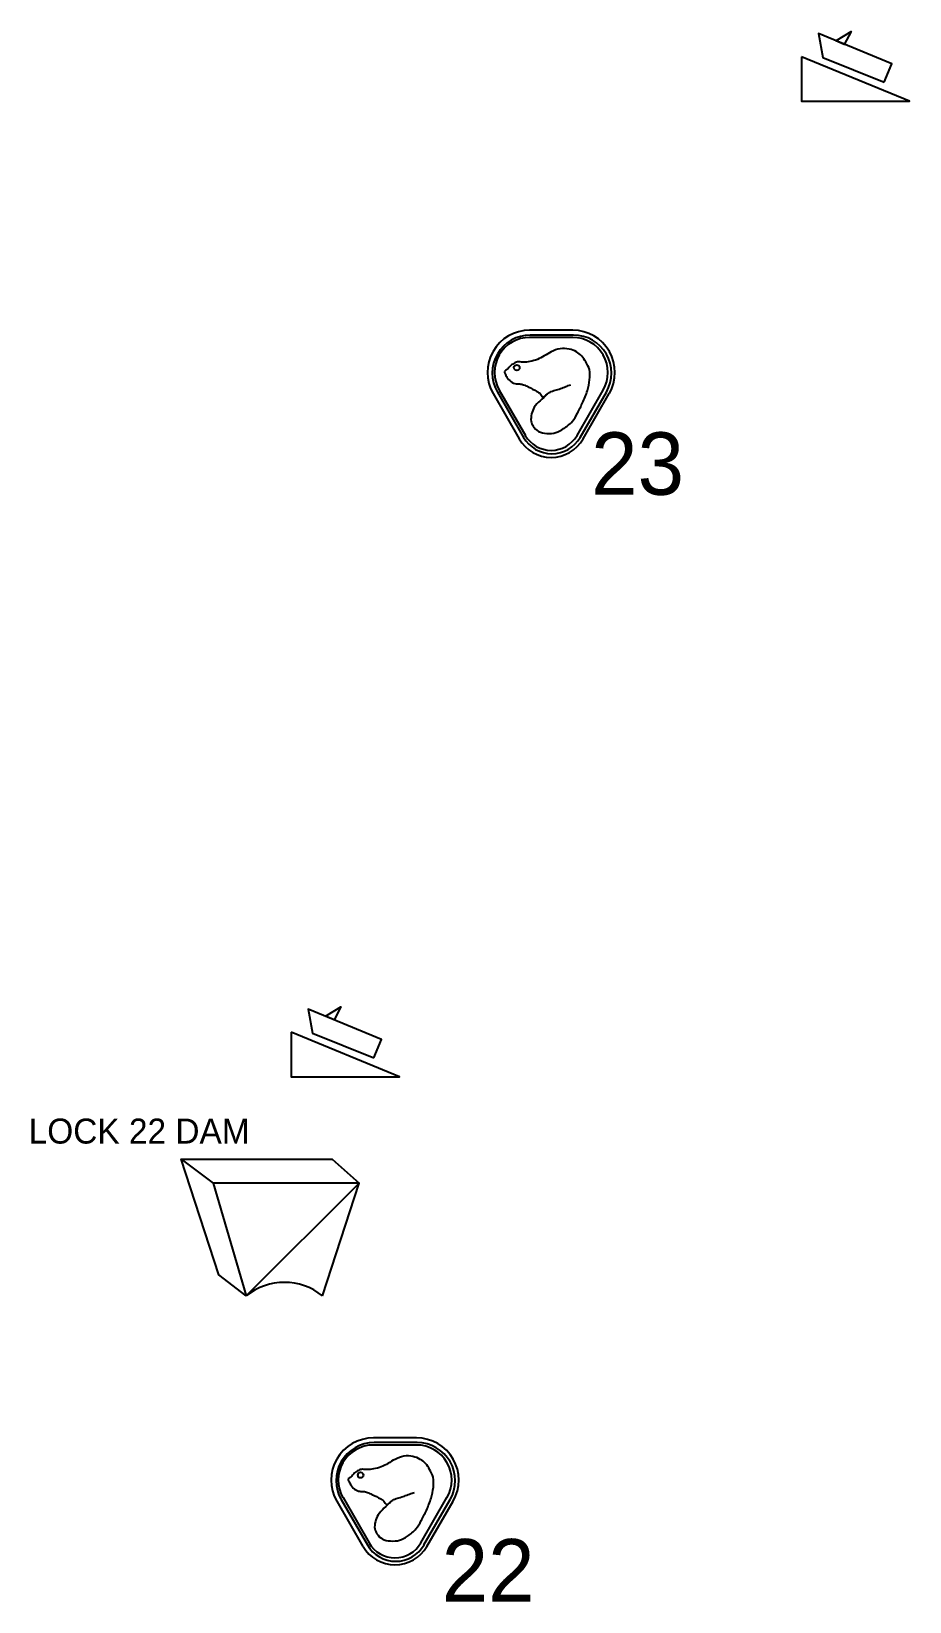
# Model space of a CAD drawing. Extents: x 709372 to 716948, y 4903261 to 4916861.
# Drawn here: x 715581 to 716283, y 4915604 to 4916861 of the extents above; entities that cross this region are included whole.
import ezdxf

# ---------------------------------------------------------------- set-up
doc = ezdxf.new("R2010")
doc.units = 0
for name, color, linetype in [('boat ramps', 7, 'Continuous'), ('Dams', 7, 'Continuous'), ('Locks', 7, 'Continuous')]:
    doc.layers.add(name, color=color, linetype=linetype)

msp = doc.modelspace()

# ---------------------------------------------------------------- texts
at = {"layer": 'Dams'}
msp.add_text('LOCK 22 DAM', height=20, dxfattribs=at).set_placement((715578.4, 4915970.3))
at = {"layer": 'Locks'}
for s, p in [('23', (716028.6, 4916489.6)), ('22', (715909, 4915603.7))]:
    msp.add_text(s, height=50, dxfattribs=at).set_placement(p)

# ---------------------------------------------------------------- linework, layer by layer
at = {"layer": 'boat ramps'}
for points in [[(716263.1, 4916819.9), (716269.2, 4916834.5), (716210.5, 4916858.8), (716214, 4916839.6)], [(716224.5, 4916853.1), (716236.6, 4916860.6), (716231.2, 4916850.1)], [(716196.9, 4916840.3), (716196.9, 4916804.7), (716283.5, 4916804.6)], [(715854.7, 4916039), (715860.8, 4916053.6), (715802.1, 4916078), (715805.7, 4916058.7)], [(715816.1, 4916072.3), (715828.3, 4916079.7), (715822.9, 4916069.3)], [(715788.6, 4916059.5), (715788.6, 4916023.8), (715875.1, 4916023.8)]]:
    msp.add_lwpolyline(points, close=True, dxfattribs=at)
at = {"layer": 'Dams'}
msp.add_line((715700.4, 4915957.9), (715726, 4915938.7), dxfattribs=at)
msp.add_lwpolyline([(715752.6, 4915848.4), (715730.6, 4915865.3), (715700.4, 4915957.9), (715821.2, 4915957.9), (715842.9, 4915938.7)], close=True, dxfattribs=at)
msp.add_lwpolyline([(715813.7, 4915848.4), (715842.9, 4915938.7), (715726, 4915938.7), (715752.6, 4915848.4)], dxfattribs=at)
msp.add_arc((715783.1, 4915810.6), 48.6, 51.0959, 128.9041, dxfattribs=at)
at = {"layer": 'Locks'}
for p, q in [((715959.2, 4916588.4), (715959.2, 4916588.4)), ((715834.2, 4915701.8), (715834.2, 4915701.8))]:
    msp.add_line(p, q, dxfattribs=at)
for points in [[(716013.9, 4916621.3), (715979.4, 4916621.3)], [(716013.9, 4916615.6), (715979.4, 4916615.6)], [(716014.5, 4916617.5), (715979.9, 4916617.5)], [(715950.1, 4916570.6), (715971.1, 4916534.4)], [(715953.6, 4916571.9), (715974.5, 4916535.6)], [(715955.1, 4916573.5), (715976, 4916537.2)], [(716017.3, 4916537.2), (716038.2, 4916573.5)], [(716019.9, 4916535.6), (716040.8, 4916571.9)], [(716022.2, 4916534.4), (716043.1, 4916570.6)], [(715888.9, 4915734.7), (715854.3, 4915734.7)], [(715888.9, 4915729), (715854.3, 4915729)], [(715889.4, 4915730.9), (715854.9, 4915730.9)], [(715825.1, 4915684.1), (715846, 4915647.8)], [(715828.6, 4915685.3), (715849.5, 4915649.1)], [(715830, 4915686.9), (715850.9, 4915650.7)], [(715892.2, 4915650.7), (715913.2, 4915686.9)], [(715894.8, 4915649.1), (715915.7, 4915685.3)], [(715897.2, 4915647.8), (715918.1, 4915684.1)]]:
    msp.add_lwpolyline(points, dxfattribs=at)
for centre in [(715969.1, 4916591.4), (715844.1, 4915704.9)]:
    msp.add_circle(centre, 2.26, dxfattribs=at)
for centre, radius, start, end in [((715979.4, 4916587.5), 33.8, 90, 209.9999), ((715979.9, 4916587.1), 30.4, 90, 209.9999), ((715979.4, 4916587.5), 28.1, 90, 209.9999), ((716013.9, 4916587.5), 33.8, 330.0001, 90), ((716013.9, 4916587.5), 28.1, 330.0001, 90), ((716014.5, 4916587.1), 30.4, 330.0001, 90), ((715996.6, 4916549.1), 23.9, 210, 330), ((715996.6, 4916549.1), 29.5, 210, 330), ((715997.2, 4916548.7), 26.2, 210, 330), ((715854.3, 4915700.9), 33.8, 90, 209.9999), ((715888.9, 4915700.9), 33.8, 330.0001, 90), ((715854.9, 4915700.5), 30.4, 90, 209.9999), ((715854.3, 4915700.9), 28.1, 90, 209.9999), ((715888.9, 4915700.9), 28.1, 330.0001, 90), ((715889.4, 4915700.5), 30.4, 330.0001, 90), ((715871.6, 4915662.6), 29.5, 210, 330), ((715872.2, 4915662.1), 26.2, 210, 330), ((715871.6, 4915662.6), 23.9, 210, 330)]:
    msp.add_arc(centre, radius, start, end, dxfattribs=at)
for points in [[(715993.4, 4916570.3), (715987.8, 4916564.9), (715983.1, 4916559.7), (715981, 4916554.3), (715980.6, 4916548.4), (715982.2, 4916544.6), (715986.4, 4916540.4), (715993.1, 4916538.7), (716000.4, 4916539.4), (716006.6, 4916542.6), (716013.5, 4916548.4), (716017.7, 4916555.1), (716021.7, 4916563.2), (716025.6, 4916573), (716027.4, 4916581.7), (716027.2, 4916589.8), (716024.3, 4916596), (716021.1, 4916600.7), (716016.9, 4916604.1), (716011, 4916606.3), (716003.8, 4916606.5), (715996.7, 4916604.1), (715991.1, 4916600.9), (715985.6, 4916598), (715979.6, 4916596.4), (715973.9, 4916595.8), (715969.7, 4916596), (715966.7, 4916594.8), (715963.7, 4916592.6), (715961.5, 4916590.2), (715959.2, 4916588.4)], [(715959.2, 4916588.4), (715959.2, 4916588.2), (715960, 4916585.9), (715961.7, 4916582.9), (715965.5, 4916579.5), (715967.5, 4916578.7), (715971.5, 4916578.4), (715974.5, 4916577.6), (715978.2, 4916576.1), (715985.2, 4916572.4), (715987.7, 4916570.6), (715989.9, 4916568), (715993.4, 4916570.3)], [(715993.2, 4916570.1), (715995.7, 4916571.8), (715999.8, 4916573.3), (716004.1, 4916574.6), (716008.4, 4916576.3), (716012.3, 4916577.7)], [(715868.4, 4915683.7), (715862.8, 4915678.4), (715858.1, 4915673.1), (715855.9, 4915667.7), (715855.5, 4915661.9), (715857.2, 4915658), (715861.4, 4915653.8), (715868, 4915652.2), (715875.3, 4915652.8), (715881.5, 4915656), (715888.4, 4915661.9), (715892.6, 4915668.5), (715896.7, 4915676.6), (715900.5, 4915686.5), (715902.3, 4915695.2), (715902.1, 4915703.2), (715899.3, 4915709.5), (715896.1, 4915714.1), (715891.8, 4915717.5), (715886, 4915719.8), (715878.7, 4915720), (715871.7, 4915717.5), (715866, 4915714.3), (715860.6, 4915711.5), (715854.5, 4915709.9), (715848.9, 4915709.3), (715844.7, 4915709.5), (715841.6, 4915708.3), (715838.6, 4915706), (715836.4, 4915703.6), (715834.2, 4915701.8)], [(715834.2, 4915701.8), (715834.1, 4915701.6), (715835, 4915699.4), (715836.6, 4915696.4), (715840.4, 4915693), (715842.4, 4915692.1), (715846.4, 4915691.8), (715849.5, 4915691), (715853.1, 4915689.5), (715860.2, 4915685.9), (715862.6, 4915684.1), (715864.8, 4915681.4), (715868.4, 4915683.7)], [(715868.1, 4915683.6), (715870.6, 4915685.3), (715874.8, 4915686.8), (715879.1, 4915688.1), (715883.3, 4915689.7), (715887.2, 4915691.1)]]:
    msp.add_spline(points, degree=3, dxfattribs=at)

msp.set_redraw_order([(e.dxf.handle, doc.entitydb.next_handle()) for e in msp.query("TEXT MTEXT ATTDEF DIMENSION ARC_DIMENSION")])  # texts and dimensions are drawn at this point

doc.saveas('drawing.dxf')
